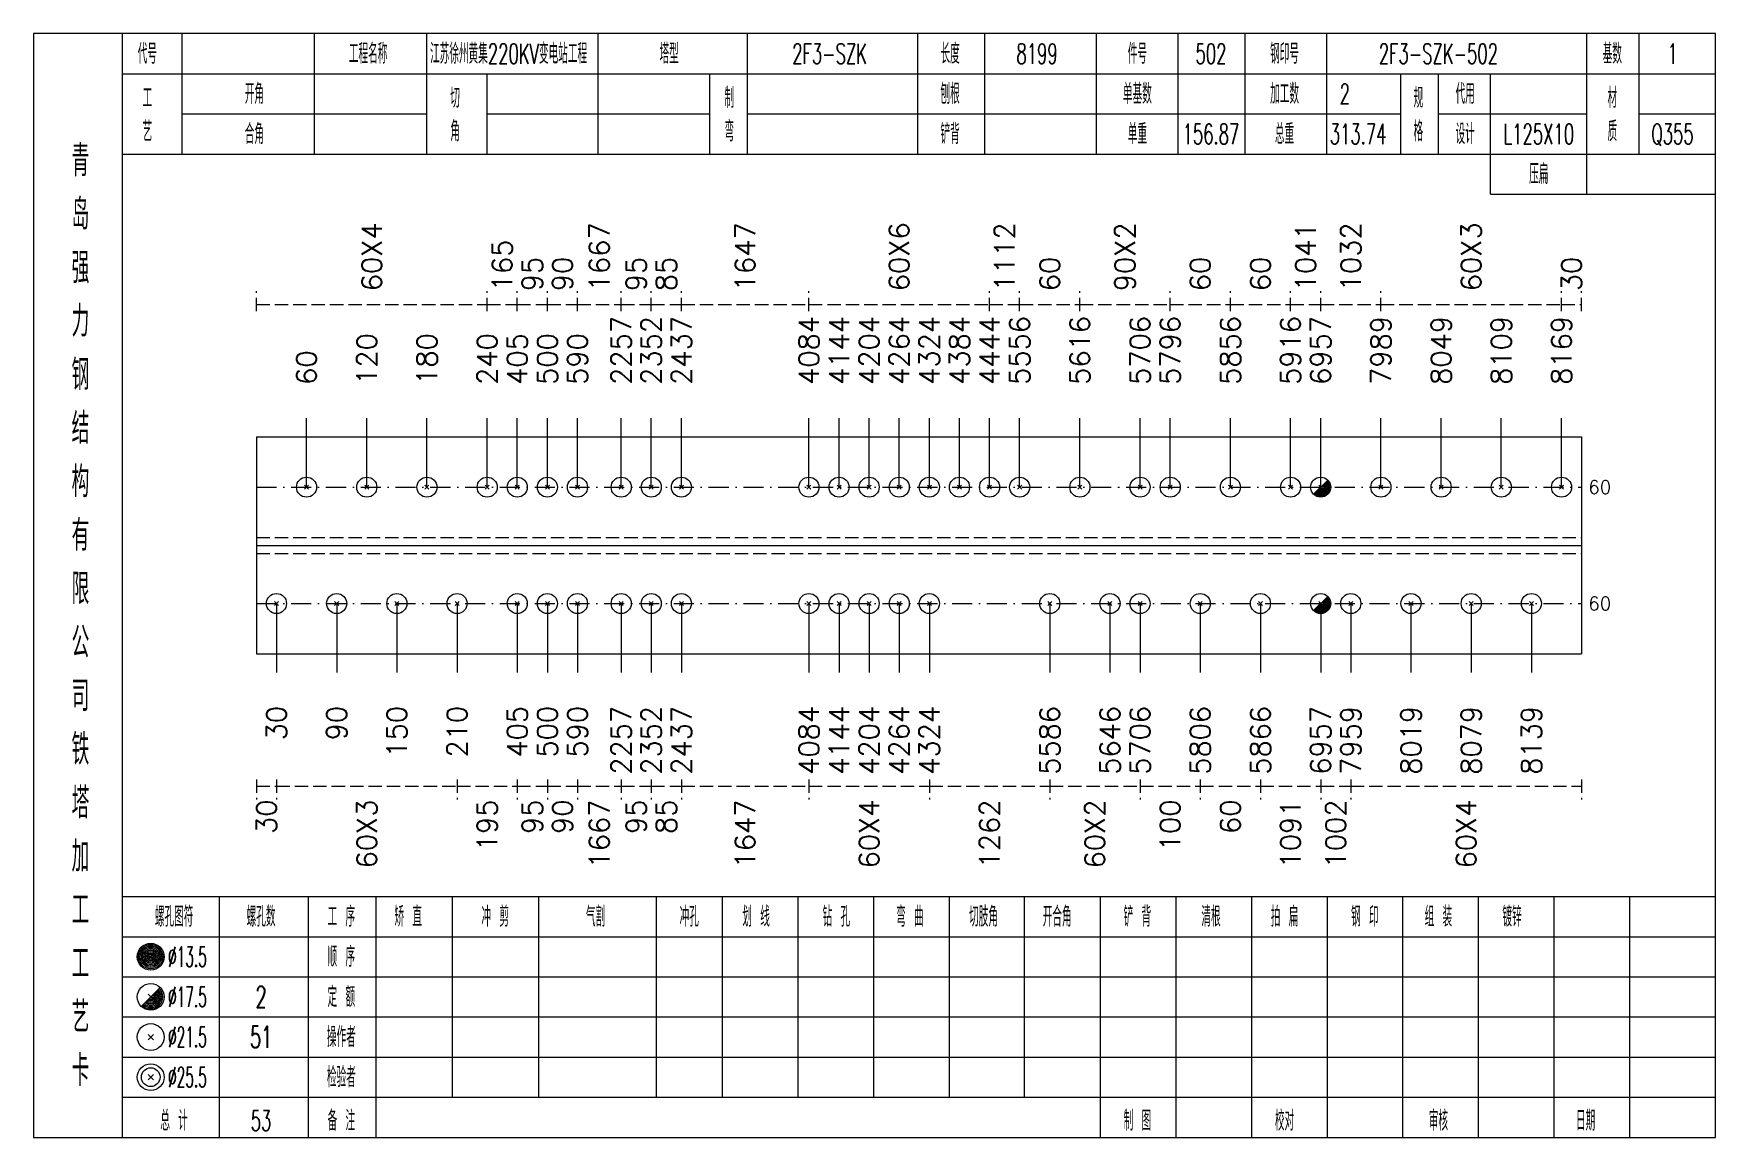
# Model space of a CAD drawing. Extents: x 0 to 4623, y -1159 to 4890.
# Drawn here: x 311.4 to 562.8, y 2475 to 2640 of the extents above; entities that cross this region are included whole.
import ezdxf
from ezdxf.enums import TextEntityAlignment as Align

# ---------------------------------------------------------------- set-up
doc = ezdxf.new("R2010")
doc.units = 0
doc.header["$MEASUREMENT"] = 0
doc.linetypes.add('一点画线', pattern=[5.2, 3, -1, 0.2, -1])
doc.linetypes.add('虚线', pattern=[2.75, 2, -0.75])
doc.layers.get('0').update_dxf_attribs({"linetype": 'CONTINUOUS', "lineweight": 25})
for name, color, linetype, lineweight in [('1', 7, 'CONTINUOUS', 25), ('4', 7, 'CONTINUOUS', 25), ('5', 7, 'CONTINUOUS', 25)]:
    doc.layers.add(name, color=color, linetype=linetype, lineweight=lineweight)
doc.styles.get("Standard").update_dxf_attribs({"font": 'simplex.shx', "width": 0.7, "height": 3, "bigfont": 'gbhzfs.shx'})

msp = doc.modelspace()

# ---------------------------------------------------------------- texts
at = {"color": 8, "linetype": 'Continuous', "lineweight": 9}
for s, p in [('60X4', (361.95, 2601.5)), ('1667', (395.966, 2601.5)), ('1647', (417.766, 2601.5)), ('60X6', (440.8, 2601.5)), ('1112', (456.55, 2601.5)), ('90X2', (474.55, 2601.5)), ('1041', (501.55, 2601.5)), ('1032', (508.3, 2601.5)), ('60X3', (526.3, 2601.5)), ('165', (381.45, 2601.5)), ('95', (385.95, 2601.5)), ('90', (390.45, 2601.5)), ('95', (401.482, 2601.5)), ('85', (405.982, 2601.5)), ('60', (463.3, 2601.5)), ('60', (485.8, 2601.5)), ('60', (494.8, 2601.5)), ('30', (541.3, 2601.5))]:
    msp.add_text(s, height=3, rotation=90, dxfattribs=at).set_placement(p, align=Align.MIDDLE_LEFT)
at = {"color": 7, "linetype": 'Continuous', "lineweight": 13}
for s, p in [('2257', (399.232, 2587.5)), ('2352', (403.732, 2587.5)), ('2437', (408.232, 2587.5)), ('4084', (427.3, 2587.5)), ('4144', (431.8, 2587.5)), ('4204', (436.3, 2587.5)), ('4264', (440.8, 2587.5)), ('4324', (445.3, 2587.5)), ('4384', (449.8, 2587.5)), ('4444', (454.3, 2587.5)), ('5556', (458.8, 2587.5)), ('5616', (467.8, 2587.5)), ('5706', (476.8, 2587.5)), ('5796', (481.3, 2587.5)), ('5856', (490.3, 2587.5)), ('5916', (499.3, 2587.5)), ('6957', (503.8, 2587.5)), ('7989', (512.8, 2587.5)), ('8049', (521.8, 2587.5)), ('8109', (530.8, 2587.5)), ('8169', (539.8, 2587.5)), ('120', (361.2, 2587.5)), ('180', (370.2, 2587.5)), ('240', (379.2, 2587.5)), ('405', (383.7, 2587.5)), ('500', (388.2, 2587.5)), ('590', (392.7, 2587.5)), ('60', (352.2, 2587.5))]:
    msp.add_text(s, height=3, rotation=90, dxfattribs=at).set_placement(p, align=Align.MIDDLE_LEFT)
for p in [(543.8, 2572.2), (543.8, 2554.8)]:
    msp.add_text('60', height=2, dxfattribs=at).set_placement(p, align=Align.MIDDLE_LEFT)
at = {"color": 8, "linetype": 'Continuous', "lineweight": 9}
for s, p in [('30', (346.2, 2525.5)), ('60X3', (361.2, 2525.5)), ('195', (379.2, 2525.5)), ('95', (385.95, 2525.5)), ('90', (390.45, 2525.5)), ('1667', (395.966, 2525.5)), ('95', (401.482, 2525.5)), ('85', (405.982, 2525.5)), ('1647', (417.766, 2525.5)), ('60X4', (436.3, 2525.5)), ('1262', (454.3, 2525.5)), ('60X2', (470.05, 2525.5)), ('100', (481.3, 2525.5)), ('60', (490.3, 2525.5)), ('1091', (499.3, 2525.5)), ('1002', (506.05, 2525.5)), ('60X4', (525.55, 2525.5))]:
    msp.add_text(s, height=3, rotation=90, dxfattribs=at).set_placement(p, align=Align.MIDDLE_RIGHT)
at = {"layer": '1', "color": 7, "linetype": 'Continuous', "lineweight": 13}
for s, p in [('4084', (427.3, 2539.5)), ('4144', (431.8, 2539.5)), ('4204', (436.3, 2539.5)), ('4264', (440.8, 2539.5)), ('4324', (445.3, 2539.5)), ('30', (347.7, 2539.5)), ('90', (356.7, 2539.5)), ('150', (365.7, 2539.5)), ('210', (374.7, 2539.5)), ('405', (383.7, 2539.5)), ('500', (388.2, 2539.5)), ('590', (392.7, 2539.5)), ('2257', (399.232, 2539.5)), ('2352', (403.732, 2539.5)), ('2437', (408.232, 2539.5)), ('5586', (463.3, 2539.5)), ('5646', (472.3, 2539.5)), ('5706', (476.8, 2539.5)), ('5806', (485.8, 2539.5)), ('5866', (494.8, 2539.5)), ('6957', (503.8, 2539.5)), ('7959', (508.3, 2539.5)), ('8019', (517.3, 2539.5)), ('8079', (526.3, 2539.5)), ('8139', (535.3, 2539.5))]:
    msp.add_text(s, height=3, rotation=90, dxfattribs=at).set_placement(p, align=Align.MIDDLE_RIGHT)
at = {"layer": '4', "color": 1, "linetype": 'Continuous', "lineweight": 13}
for s, height, width, p in [('代号', 3, 0.6, (328.4, 2637)), ('工程名称', 3, 0.6, (361.4, 2637)), ('江苏徐州黄集220KV变电站工程', 3, 0.6, (382.4, 2637)), ('塔型', 3, 0.6, (406.4, 2637)), ('2F3-SZK', 3, 0.6, (430.4, 2637)), ('长度', 3, 0.6, (448.4, 2637)), ('8199', 3, 0.6, (461.4, 2637)), ('件号', 3, 0.6, (476.4, 2637)), ('502', 3, 0.6, (487.4, 2637)), ('钢印号', 3, 0.6, (498.4, 2637)), ('2F3-SZK-502', 3, 0.6, (521.4, 2637)), ('基数', 3, 0.6, (547.4, 2637)), ('1', 3, 0.6, (556.4, 2637)), ('开角', 3, 0.6, (344.4, 2631)), ('制', 3, 0.6, (415.4, 2630.4)), ('刨根', 3, 0.6, (448.4, 2631)), ('单基数', 3, 0.6, (476.4, 2631)), ('加工数', 3, 0.6, (498.4, 2631)), ('2', 3, 0.6, (507.4, 2631)), ('规', 3, 0.6, (518.4, 2630.4)), ('代用', 3, 0.6, (525.4, 2631)), ('材', 3, 0.6, (547.4, 2630.4)), ('工', 3, 0.6, (328.4, 2630.4)), ('切', 3, 0.6, (374.4, 2630.4)), ('艺', 3, 0.6, (328.4, 2625.4)), ('角', 3, 0.6, (374.4, 2625.4)), ('弯', 3, 0.6, (415.4, 2625.4)), ('格', 3, 0.6, (518.4, 2625.4)), ('质', 3, 0.6, (547.4, 2625.4)), ('合角', 3, 0.6, (344.4, 2625)), ('铲背', 3, 0.6, (448.4, 2625)), ('单重', 3, 0.6, (476.4, 2625)), ('156.87', 3, 0.6, (487.4, 2625)), ('总重', 3, 0.6, (498.4, 2625)), ('313.74', 3, 0.6, (509.4, 2625)), ('设计', 3, 0.6, (525.4, 2625)), ('L125X10', 3, 0.6, (536.4, 2625)), ('Q355', 3, 0.6, (556.4, 2625)), ('青', 4.6, 0.8, (318.4, 2621)), ('压扁', 3, 0.6, (536.4, 2619)), ('岛', 4.6, 0.8, (318.4, 2613)), ('强', 4.6, 0.8, (318.4, 2605)), ('力', 4.6, 0.8, (318.4, 2597)), ('钢', 4.6, 0.8, (318.4, 2589)), ('结', 4.6, 0.8, (318.4, 2581)), ('构', 4.6, 0.8, (318.4, 2573)), ('有', 4.6, 0.8, (318.4, 2565)), ('限', 4.6, 0.8, (318.4, 2557)), ('公', 4.6, 0.8, (318.4, 2549)), ('司', 4.6, 0.8, (318.4, 2541)), ('铁', 4.6, 0.8, (318.4, 2533)), ('塔', 4.6, 0.8, (318.4, 2525)), ('加', 4.6, 0.8, (318.4, 2517)), ('工', 4.6, 0.8, (318.4, 2509)), ('螺孔图符', 3, 0.6, (332.4, 2508)), ('螺孔数', 3, 0.6, (345.4, 2508)), ('工 序', 3, 0.6, (357.4, 2508)), ('矫 直', 3, 0.6, (367.4, 2508)), ('冲 剪', 3, 0.6, (380.4, 2508)), ('气割', 3, 0.6, (395.4, 2508)), ('冲孔', 3, 0.6, (409.4, 2508)), ('划 线', 3, 0.6, (419.4, 2508)), ('钻 孔', 3, 0.6, (431.4, 2508)), ('弯 曲', 3, 0.6, (442.4, 2508)), ('切肢角', 3, 0.6, (453.4, 2508)), ('开合角', 3, 0.6, (464.4, 2508)), ('铲 背', 3, 0.6, (476.4, 2508)), ('清根', 3, 0.6, (487.4, 2508)), ('拍 扁', 3, 0.6, (498.4, 2508)), ('钢 印', 3, 0.6, (510.4, 2508)), ('组 装', 3, 0.6, (521.4, 2508)), ('镀锌', 3, 0.6, (532.4, 2508)), ('工', 4.6, 0.8, (318.4, 2501)), ('%%C13.5', 3, 0.5, (334.4, 2502)), ('顺 序', 3, 0.6, (357.4, 2502)), ('%%C17.5', 3, 0.5, (334.4, 2496)), ('2', 3.2, 0.6, (345.4, 2496)), ('定 额', 3, 0.6, (357.4, 2496)), ('艺', 4.6, 0.8, (318.4, 2493)), ('%%C21.5', 3, 0.5, (334.4, 2490)), ('51', 3.2, 0.6, (345.4, 2490)), ('操作者', 3, 0.6, (357.4, 2490)), ('卡', 4.6, 0.8, (318.4, 2485)), ('%%C25.5', 3, 0.5, (334.4, 2484)), ('检验者', 3, 0.6, (357.4, 2484)), ('总 计', 3, 0.6, (332.4, 2477.5)), ('53', 3, 0.6, (345.4, 2477.5)), ('备 注', 3, 0.6, (357.4, 2477.5)), ('制 图', 3, 0.6, (476.4, 2477.5)), ('校对', 3, 0.6, (498.4, 2477.5)), ('审核', 3, 0.6, (521.4, 2477.5)), ('日期', 3, 0.6, (543.4, 2477.5))]:
    msp.add_text(s, height=height, dxfattribs=dict(at, width=width)).set_placement(p, align=Align.MIDDLE_CENTER)

# ---------------------------------------------------------------- blocks, each defined once
blk = doc.blocks.new('孔21.5')
at = {"layer": '5', "color": 7, "linetype": 'Continuous', "lineweight": 13}
for p, q in [((-0.2, -0.2), (0.2, 0.2)), ((-0.2, 0.2), (0.2, -0.2))]:
    blk.add_line(p, q, dxfattribs=at)
blk.add_circle((0, 0), 1, dxfattribs=at)
blk = doc.blocks.new('孔17.5')
at = {"layer": '5', "color": 7, "linetype": 'Continuous', "lineweight": 13}
for p, q in [((-0.707, -0.707), (0.707, 0.707)), ((-0.2, 0.2), (0.2, -0.2))]:
    blk.add_line(p, q, dxfattribs=at)
blk.add_circle((0, 0), 1, dxfattribs=at)
for radius in [0.9, 0.8, 0.7, 0.6, 0.5, 0.4, 0.3, 0.2, 0.1]:
    blk.add_arc((0, 0), radius, 225, 45, dxfattribs=at)

# ---------------------------------------------------------------- linework, layer by layer
at = {"color": 8, "linetype": '虚线', "lineweight": 9}
for p, q in [((344.7, 2598.5), (344.7, 2601.5)), ((344.7, 2599.5), (379.2, 2599.5)), ((379.2, 2598.5), (379.2, 2601.5)), ((379.2, 2598.5), (379.2, 2601.5)), ((379.2, 2599.5), (383.7, 2599.5)), ((383.7, 2598.5), (383.7, 2601.5)), ((383.7, 2598.5), (383.7, 2601.5)), ((383.7, 2599.5), (388.2, 2599.5)), ((388.2, 2598.5), (388.2, 2601.5)), ((388.2, 2598.5), (388.2, 2601.5)), ((388.2, 2599.5), (392.7, 2599.5)), ((392.7, 2598.5), (392.7, 2601.5)), ((392.7, 2598.5), (392.7, 2601.5)), ((392.7, 2599.5), (399.232, 2599.5)), ((399.232, 2598.5), (399.232, 2601.5)), ((399.232, 2598.5), (399.232, 2601.5)), ((399.232, 2599.5), (403.732, 2599.5)), ((403.732, 2598.5), (403.732, 2601.5)), ((403.732, 2598.5), (403.732, 2601.5)), ((403.732, 2599.5), (408.232, 2599.5)), ((408.232, 2598.5), (408.232, 2601.5)), ((408.232, 2598.5), (408.232, 2601.5)), ((408.232, 2599.5), (427.3, 2599.5)), ((427.3, 2598.5), (427.3, 2601.5)), ((427.3, 2598.5), (427.3, 2601.5)), ((427.3, 2599.5), (454.3, 2599.5)), ((454.3, 2598.5), (454.3, 2601.5)), ((454.3, 2598.5), (454.3, 2601.5)), ((454.3, 2599.5), (458.8, 2599.5)), ((458.8, 2598.5), (458.8, 2601.5)), ((458.8, 2598.5), (458.8, 2601.5)), ((458.8, 2599.5), (467.8, 2599.5)), ((467.8, 2598.5), (467.8, 2601.5)), ((467.8, 2598.5), (467.8, 2601.5)), ((467.8, 2599.5), (481.3, 2599.5)), ((481.3, 2598.5), (481.3, 2601.5)), ((481.3, 2598.5), (481.3, 2601.5)), ((481.3, 2599.5), (490.3, 2599.5)), ((490.3, 2598.5), (490.3, 2601.5)), ((490.3, 2598.5), (490.3, 2601.5)), ((490.3, 2599.5), (499.3, 2599.5)), ((499.3, 2598.5), (499.3, 2601.5)), ((499.3, 2598.5), (499.3, 2601.5)), ((499.3, 2599.5), (503.8, 2599.5)), ((503.8, 2598.5), (503.8, 2601.5)), ((503.8, 2598.5), (503.8, 2601.5)), ((503.8, 2599.5), (512.8, 2599.5)), ((512.8, 2598.5), (512.8, 2601.5)), ((512.8, 2598.5), (512.8, 2601.5)), ((512.8, 2599.5), (539.8, 2599.5)), ((539.8, 2598.5), (539.8, 2601.5)), ((539.8, 2598.5), (539.8, 2601.5)), ((539.8, 2599.5), (542.8, 2599.5)), ((542.8, 2598.5), (542.8, 2601.5)), ((344.7, 2528.5), (344.7, 2525.5)), ((344.7, 2527.5), (347.7, 2527.5)), ((347.7, 2528.5), (347.7, 2525.5)), ((347.7, 2528.5), (347.7, 2525.5)), ((347.7, 2527.5), (374.7, 2527.5)), ((374.7, 2528.5), (374.7, 2525.5)), ((374.7, 2528.5), (374.7, 2525.5)), ((374.7, 2527.5), (383.7, 2527.5)), ((383.7, 2528.5), (383.7, 2525.5)), ((383.7, 2528.5), (383.7, 2525.5)), ((383.7, 2527.5), (388.2, 2527.5)), ((388.2, 2528.5), (388.2, 2525.5)), ((388.2, 2528.5), (388.2, 2525.5)), ((388.2, 2527.5), (392.7, 2527.5)), ((392.7, 2528.5), (392.7, 2525.5)), ((392.7, 2528.5), (392.7, 2525.5)), ((392.7, 2527.5), (399.232, 2527.5)), ((399.232, 2528.5), (399.232, 2525.5)), ((399.232, 2528.5), (399.232, 2525.5)), ((399.232, 2527.5), (403.732, 2527.5)), ((403.732, 2528.5), (403.732, 2525.5)), ((403.732, 2528.5), (403.732, 2525.5)), ((403.732, 2527.5), (408.232, 2527.5)), ((408.232, 2528.5), (408.232, 2525.5)), ((408.232, 2528.5), (408.232, 2525.5)), ((408.232, 2527.5), (427.3, 2527.5)), ((427.3, 2528.5), (427.3, 2525.5)), ((427.3, 2528.5), (427.3, 2525.5)), ((427.3, 2527.5), (445.3, 2527.5)), ((445.3, 2528.5), (445.3, 2525.5)), ((445.3, 2528.5), (445.3, 2525.5)), ((445.3, 2527.5), (463.3, 2527.5)), ((463.3, 2528.5), (463.3, 2525.5)), ((463.3, 2528.5), (463.3, 2525.5)), ((463.3, 2527.5), (476.8, 2527.5)), ((476.8, 2528.5), (476.8, 2525.5)), ((476.8, 2528.5), (476.8, 2525.5)), ((476.8, 2527.5), (485.8, 2527.5)), ((485.8, 2528.5), (485.8, 2525.5)), ((485.8, 2528.5), (485.8, 2525.5)), ((485.8, 2527.5), (494.8, 2527.5)), ((494.8, 2528.5), (494.8, 2525.5)), ((494.8, 2528.5), (494.8, 2525.5)), ((494.8, 2527.5), (503.8, 2527.5)), ((503.8, 2528.5), (503.8, 2525.5)), ((503.8, 2528.5), (503.8, 2525.5)), ((503.8, 2527.5), (508.3, 2527.5)), ((508.3, 2528.5), (508.3, 2525.5)), ((508.3, 2528.5), (508.3, 2525.5)), ((508.3, 2527.5), (542.8, 2527.5)), ((542.8, 2528.5), (542.8, 2525.5))]:
    msp.add_line(p, q, dxfattribs=at)
at = {"color": 7, "linetype": 'Continuous', "lineweight": 13}
for p, q in [((352.2, 2572.2), (352.2, 2582.5)), ((361.2, 2572.2), (361.2, 2582.5)), ((370.2, 2572.2), (370.2, 2582.5)), ((379.2, 2572.2), (379.2, 2582.5)), ((383.7, 2572.2), (383.7, 2582.5)), ((388.2, 2572.2), (388.2, 2582.5)), ((392.7, 2572.2), (392.7, 2582.5)), ((399.232, 2572.2), (399.232, 2582.5)), ((403.732, 2572.2), (403.732, 2582.5)), ((408.232, 2572.2), (408.232, 2582.5)), ((427.3, 2572.2), (427.3, 2582.5)), ((431.8, 2572.2), (431.8, 2582.5)), ((436.3, 2572.2), (436.3, 2582.5)), ((440.8, 2572.2), (440.8, 2582.5)), ((445.3, 2572.2), (445.3, 2582.5)), ((449.8, 2572.2), (449.8, 2582.5)), ((454.3, 2572.2), (454.3, 2582.5)), ((458.8, 2572.2), (458.8, 2582.5)), ((467.8, 2572.2), (467.8, 2582.5)), ((476.8, 2572.2), (476.8, 2582.5)), ((481.3, 2572.2), (481.3, 2582.5)), ((490.3, 2572.2), (490.3, 2582.5)), ((499.3, 2572.2), (499.3, 2582.5)), ((503.8, 2572.2), (503.8, 2582.5)), ((512.8, 2572.2), (512.8, 2582.5)), ((521.8, 2572.2), (521.8, 2582.5)), ((530.8, 2572.2), (530.8, 2582.5)), ((539.8, 2572.2), (539.8, 2582.5)), ((347.7, 2554.8), (347.7, 2544.5)), ((356.7, 2554.8), (356.7, 2544.5)), ((365.7, 2554.8), (365.7, 2544.5)), ((374.7, 2554.8), (374.7, 2544.5)), ((383.7, 2554.8), (383.7, 2544.5)), ((388.2, 2554.8), (388.2, 2544.5)), ((392.7, 2554.8), (392.7, 2544.5)), ((399.232, 2554.8), (399.232, 2544.5)), ((403.732, 2554.8), (403.732, 2544.5)), ((408.232, 2554.8), (408.232, 2544.5)), ((427.3, 2554.8), (427.3, 2544.5)), ((431.8, 2554.8), (431.8, 2544.5)), ((436.3, 2554.8), (436.3, 2544.5)), ((440.8, 2554.8), (440.8, 2544.5)), ((445.3, 2554.8), (445.3, 2544.5)), ((463.3, 2554.8), (463.3, 2544.5)), ((472.3, 2554.8), (472.3, 2544.5)), ((476.8, 2554.8), (476.8, 2544.5)), ((485.8, 2554.8), (485.8, 2544.5)), ((494.8, 2554.8), (494.8, 2544.5)), ((503.8, 2554.8), (503.8, 2544.5)), ((508.3, 2554.8), (508.3, 2544.5)), ((517.3, 2554.8), (517.3, 2544.5)), ((526.3, 2554.8), (526.3, 2544.5)), ((535.3, 2554.8), (535.3, 2544.5))]:
    msp.add_line(p, q, dxfattribs=at)
at = {"color": 7, "linetype": 'Continuous', "lineweight": 18}
for p, q in [((344.7, 2579.7), (344.7, 2547.3)), ((344.7, 2579.7), (542.8, 2579.7)), ((542.8, 2579.7), (542.8, 2547.3)), ((344.7, 2563.5), (542.8, 2563.5))]:
    msp.add_line(p, q, dxfattribs=at)
at = {"color": 3, "linetype": '一点画线', "lineweight": 13}
for p, q in [((344.7, 2572.2), (542.8, 2572.2)), ((344.7, 2554.8), (542.8, 2554.8))]:
    msp.add_line(p, q, dxfattribs=at)
at = {"color": 1, "linetype": '虚线', "lineweight": 18}
for p, q in [((344.7, 2564.7), (542.8, 2564.7)), ((344.7, 2562.3), (542.8, 2562.3))]:
    msp.add_line(p, q, dxfattribs=at)
at = {"layer": '1', "color": 7, "linetype": 'Continuous', "lineweight": 18}
msp.add_line((344.7, 2547.3), (542.8, 2547.3), dxfattribs=at)
at = {"layer": '4', "color": 1, "linetype": 'Continuous', "lineweight": 18}
for p, q in [((324.7, 2475), (324.7, 2640)), ((333.6, 2622), (333.6, 2640)), ((353.4, 2622), (353.4, 2640)), ((370.2, 2622), (370.2, 2640)), ((395.8, 2622), (395.8, 2640)), ((418.1, 2622), (418.1, 2640)), ((443.6, 2622), (443.6, 2640)), ((453.6, 2622), (453.6, 2640)), ((470.3, 2622), (470.3, 2640)), ((482.5, 2622), (482.5, 2640)), ((492.5, 2622), (492.5, 2640)), ((504.7, 2622), (504.7, 2640)), ((543.6, 2616), (543.6, 2640)), ((551.4, 2622), (551.4, 2640)), ((324.7, 2634), (562.8, 2634)), ((379.2, 2622), (379.2, 2634)), ((412.5, 2622), (412.5, 2634)), ((515.8, 2622), (515.8, 2634)), ((521.4, 2622), (521.4, 2634)), ((529.2, 2616), (529.2, 2634)), ((333.6, 2628), (370.2, 2628)), ((379.2, 2628), (412.5, 2628)), ((418.1, 2628), (515.8, 2628)), ((521.4, 2628), (543.6, 2628)), ((551.4, 2628), (562.8, 2628)), ((324.7, 2622), (562.8, 2622)), ((529.2, 2616), (562.8, 2616)), ((324.7, 2511), (562.8, 2511)), ((339.2, 2475), (339.2, 2511)), ((352.5, 2475), (352.5, 2511)), ((362.6, 2475), (362.6, 2511)), ((374, 2481), (374, 2511)), ((386.9, 2481), (386.9, 2511)), ((404.5, 2481), (404.5, 2511)), ((414.4, 2481), (414.4, 2511)), ((425.7, 2481), (425.7, 2511)), ((437, 2481), (437, 2511)), ((448.3, 2481), (448.3, 2511)), ((459.5, 2481), (459.5, 2511)), ((470.9, 2481), (470.9, 2511)), ((482.2, 2481), (482.2, 2511)), ((493.5, 2481), (493.5, 2511)), ((504.8, 2481), (504.8, 2511)), ((516.1, 2481), (516.1, 2511)), ((527.4, 2481), (527.4, 2511)), ((538.7, 2481), (538.7, 2511)), ((550, 2481), (550, 2511)), ((324.7, 2505), (562.8, 2505)), ((324.7, 2499), (562.8, 2499)), ((324.7, 2493), (562.8, 2493)), ((324.7, 2487), (562.8, 2487)), ((324.7, 2481), (562.8, 2481)), ((470.9, 2475), (470.9, 2481)), ((482.2, 2475), (482.2, 2481)), ((493.5, 2475), (493.5, 2481)), ((504.8, 2475), (504.8, 2481)), ((516.1, 2475), (516.1, 2481)), ((527.4, 2475), (527.4, 2481)), ((538.7, 2475), (538.7, 2481)), ((550, 2475), (550, 2481))]:
    msp.add_line(p, q, dxfattribs=at)
at = {"layer": '4', "color": 7, "linetype": 'Continuous', "lineweight": 13}
for p, q in [((328.7, 2501.8), (329.1, 2502.2)), ((329.1, 2501.8), (328.7, 2502.2)), ((327.486, 2494.586), (330.314, 2497.414)), ((328.5, 2496.4), (329.3, 2495.6)), ((328.5, 2489.6), (329.3, 2490.4)), ((328.5, 2490.4), (329.3, 2489.6)), ((328.5, 2483.6), (329.3, 2484.4)), ((328.5, 2484.4), (329.3, 2483.6))]:
    msp.add_line(p, q, dxfattribs=at)
at = {"layer": '4', "color": 1, "linetype": 'Continuous', "lineweight": 18}
msp.add_lwpolyline([(311.4, 2640), (311.4, 2475), (562.8, 2475), (562.8, 2640)], close=True, dxfattribs=at)
at = {"layer": '4', "color": 7, "linetype": 'Continuous', "lineweight": 13}
for centre, radius in [((328.9, 2502), 2), ((328.9, 2502), 1.8), ((328.9, 2502), 1.6), ((328.9, 2502), 1.4), ((328.9, 2502), 1.2), ((328.9, 2502), 1), ((328.9, 2502), 0.8), ((328.9, 2502), 0.6), ((328.9, 2502), 0.4), ((328.9, 2502), 0.2), ((328.9, 2496), 2), ((328.9, 2490), 2), ((328.9, 2484), 2), ((328.9, 2484), 1.4)]:
    msp.add_circle(centre, radius, dxfattribs=at)
for radius in [1.8, 1.6, 1.4, 1.2, 1, 0.8, 0.6, 0.4, 0.2]:
    msp.add_arc((328.9, 2496), radius, 225, 45, dxfattribs=at)

# ---------------------------------------------------------------- block references
at = {"color": 7, "linetype": 'Continuous', "lineweight": 13, "xscale": 1.5, "yscale": 1.5, "zscale": 1.5}
for name, p in [('孔21.5', (352.2, 2572.2)), ('孔21.5', (361.2, 2572.2)), ('孔21.5', (370.2, 2572.2)), ('孔21.5', (379.2, 2572.2)), ('孔21.5', (383.7, 2572.2)), ('孔21.5', (388.2, 2572.2)), ('孔21.5', (392.7, 2572.2)), ('孔21.5', (399.232, 2572.2)), ('孔21.5', (403.732, 2572.2)), ('孔21.5', (408.232, 2572.2)), ('孔21.5', (427.3, 2572.2)), ('孔21.5', (431.8, 2572.2)), ('孔21.5', (436.3, 2572.2)), ('孔21.5', (440.8, 2572.2)), ('孔21.5', (445.3, 2572.2)), ('孔21.5', (449.8, 2572.2)), ('孔21.5', (454.3, 2572.2)), ('孔21.5', (458.8, 2572.2)), ('孔21.5', (467.8, 2572.2)), ('孔21.5', (476.8, 2572.2)), ('孔21.5', (481.3, 2572.2)), ('孔21.5', (490.3, 2572.2)), ('孔21.5', (499.3, 2572.2)), ('孔17.5', (503.8, 2572.2)), ('孔21.5', (512.8, 2572.2)), ('孔21.5', (521.8, 2572.2)), ('孔21.5', (530.8, 2572.2)), ('孔21.5', (539.8, 2572.2))]:
    msp.add_blockref(name, p, dxfattribs=at)
at = {"layer": '1', "color": 7, "linetype": 'Continuous', "lineweight": 13, "xscale": 1.5, "yscale": 1.5, "zscale": 1.5}
for name, p in [('孔21.5', (347.7, 2554.8)), ('孔21.5', (356.7, 2554.8)), ('孔21.5', (365.7, 2554.8)), ('孔21.5', (374.7, 2554.8)), ('孔21.5', (383.7, 2554.8)), ('孔21.5', (388.2, 2554.8)), ('孔21.5', (392.7, 2554.8)), ('孔21.5', (399.232, 2554.8)), ('孔21.5', (403.732, 2554.8)), ('孔21.5', (408.232, 2554.8)), ('孔21.5', (427.3, 2554.8)), ('孔21.5', (431.8, 2554.8)), ('孔21.5', (436.3, 2554.8)), ('孔21.5', (440.8, 2554.8)), ('孔21.5', (445.3, 2554.8)), ('孔21.5', (463.3, 2554.8)), ('孔21.5', (472.3, 2554.8)), ('孔21.5', (476.8, 2554.8)), ('孔21.5', (485.8, 2554.8)), ('孔21.5', (494.8, 2554.8)), ('孔17.5', (503.8, 2554.8)), ('孔21.5', (508.3, 2554.8)), ('孔21.5', (517.3, 2554.8)), ('孔21.5', (526.3, 2554.8)), ('孔21.5', (535.3, 2554.8))]:
    msp.add_blockref(name, p, dxfattribs=at)

msp.set_redraw_order([(e.dxf.handle, doc.entitydb.next_handle()) for e in msp.query("TEXT MTEXT ATTDEF DIMENSION ARC_DIMENSION")])  # texts and dimensions are drawn at this point

doc.saveas('drawing.dxf')
